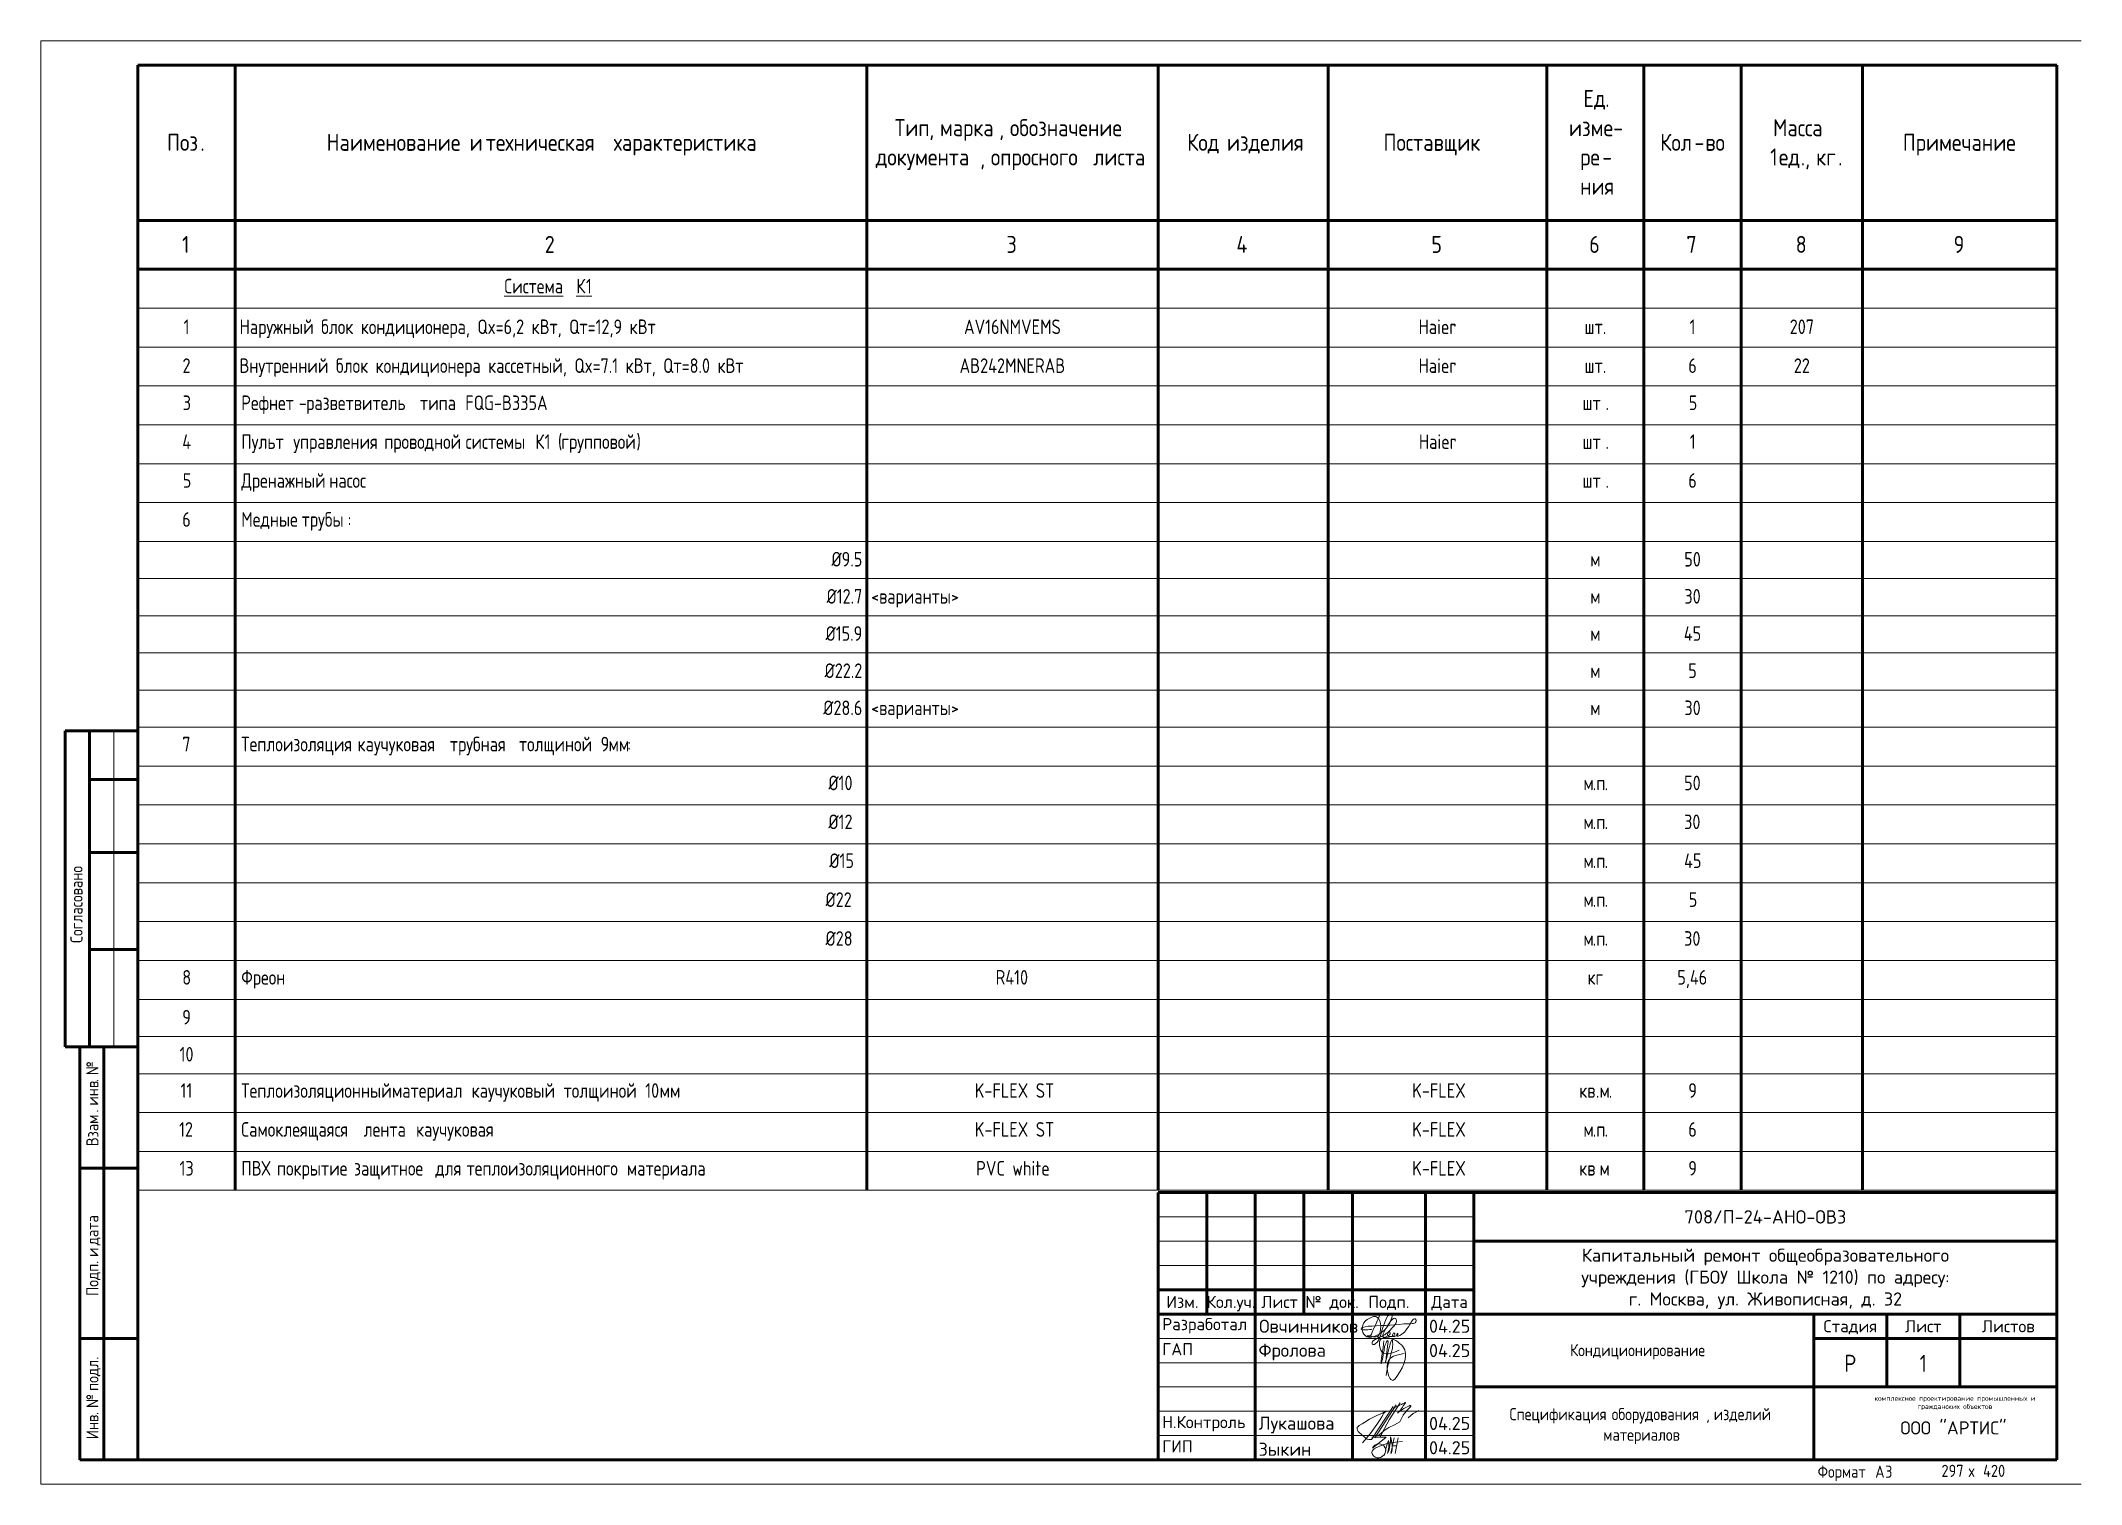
# Model space of a CAD drawing. Header units: millimetres. Extents: x -420 to 2940, y 0 to 297.
# Drawn here: x -420 to 0, y 0 to 297 of the extents above; entities that cross this region are included whole.
import ezdxf
from ezdxf.enums import TextEntityAlignment as Align

# ---------------------------------------------------------------- set-up
doc = ezdxf.new("R2010")
doc.units = ezdxf.units.MM
doc.layers.add('_Стадия Р', color=230, linetype='Continuous')
for name, color, linetype, lineweight in [('PDF _Геометрия', 7, 'Continuous', 9), ('Аннотация', 7, 'Continuous', 50), ('Графика', 7, 'Continuous', 20), ('Линии', 7, 'Continuous', 20), ('Основная надпись', 7, 'Continuous', 30), ('ОФ_рамка', 7, 'Continuous', 50)]:
    doc.layers.add(name, color=color, linetype=linetype, lineweight=lineweight)
doc.styles.add('$0$GOST 2.304 type A', font='GOST2304A.ttf', dxfattribs={"height": 3})
doc.styles.add('$0$GOST 2.304 type A_B', font='', dxfattribs={"height": 3})
doc.styles.add('$0$GOST Common', font='GOST_Common.ttf', dxfattribs={"width": 0.9, "height": 3.5})
doc.styles.add('$0$GOST Common_1', font='GOST_Common.ttf', dxfattribs={"width": 0.9, "height": 2.5})
doc.styles.add('PDF ISOCPEUR', font='isocpeur.ttf')
doc.styles.get('$0$GOST 2.304 type A_B').set_extended_font_data('GOST 2.304 type A', bold=True)

msp = doc.modelspace()

# ---------------------------------------------------------------- texts
at = {"layer": '_Стадия Р', "color": 1, "lineweight": 15, "ltscale": 100, "transparency": 33554636, "insert": (-65, 55), "char_height": 2.75, "width": 120, "attachment_point": 5, "style": 'PDF ISOCPEUR'}
msp.add_mtext('{\\C0;708/П-24-АНО-ОВ3}', dxfattribs=at)
at = {"layer": 'Аннотация', "lineweight": 9, "char_height": 3, "attachment_point": 1}
for s, insert, width, style in [('\\LСистема', (-324.59, 248.03), 16.4346, '$0$GOST 2.304 type A_B'), ('\\L\\fGOST 2.304 type A|b1|i0|c204|p34|;\\L ', (-311.03, 248.03), 1.5232, '$0$GOST 2.304 type A_B'), ('\\L\\fGOST 2.304 type A|b1|i0|c204|p34|;\\LК', (-309.77, 248.03), 2.4051, '$0$GOST 2.304 type A_B'), ('\\L\\fGOST 2.304 type A|b1|i0|c204|p34|;\\L1', (-307.79, 248.03), 1.6034, '$0$GOST 2.304 type A_B'), ('\\fGOST 2.304 type A|b0|i0|c204|p34|;3', (-390.78, 224.02), 2.0844, '$0$GOST 2.304 type A'), ('Рефнет', (-378.74, 224.02), 14.3502, '$0$GOST 2.304 type A'), ('разветвитель', (-365.38, 224.02), 26.8565, '$0$GOST 2.304 type A'), ('\\fGOST 2.304 type A|b0|i0|c204|p34|; ', (-343.22, 224.02), 1.5232, '$0$GOST 2.304 type A'), ('типа', (-341.97, 224.02), 9.4599, '$0$GOST 2.304 type A'), (' FQG-B335A', (-334.16, 224.02), 21.6456, '$0$GOST 2.304 type A'), ('шт', (-102.67, 224.02), 5.7721, '$0$GOST 2.304 type A'), ('\\fGOST 2.304 type A|b0|i0|c204|p34|;5', (-80.78, 224.02), 2.0844, '$0$GOST 2.304 type A'), ('\\fGOST 2.304 type A|b0|i0|c204|p34|;-', (-366.9, 224.02), 1.8439, '$0$GOST 2.304 type A'), ('\\fGOST 2.304 type A|b0|i0|c204|p34|;.', (-97.91, 224.02), 0.8819, '$0$GOST 2.304 type A'), ('\\fGOST 2.304 type A|b0|i0|c204|p34|;4', (-390.88, 216.02), 2.3249, '$0$GOST 2.304 type A'), ('Пульт', (-378.74, 216.02), 11.4641, '$0$GOST 2.304 type A'), ('\\fGOST 2.304 type A|b0|i0|c204|p34|; ', (-369.28, 216.02), 1.5232, '$0$GOST 2.304 type A'), ('управления', (-368.03, 216.02), 21.1645, '$0$GOST 2.304 type A'), ('\\fGOST 2.304 type A|b0|i0|c204|p34|; ', (-350.56, 216.02), 1.5232, '$0$GOST 2.304 type A'), ('проводной', (-349.31, 216.02), 18.7595, '$0$GOST 2.304 type A'), ('\\fGOST 2.304 type A|b0|i0|c204|p34|; ', (-333.83, 216.02), 1.5232, '$0$GOST 2.304 type A'), ('системы', (-332.57, 216.02), 15.8734, '$0$GOST 2.304 type A'), ('\\fGOST 2.304 type A|b0|i0|c204|p34|; ', (-319.48, 216.02), 1.5232, '$0$GOST 2.304 type A'), ('\\fGOST 2.304 type A|b0|i0|c204|p34|;К', (-318.22, 216.02), 2.3249, '$0$GOST 2.304 type A'), ('1 (', (-316.3, 216.02), 4.1688, '$0$GOST 2.304 type A'), ('групповой', (-312.86, 216.02), 18.7595, '$0$GOST 2.304 type A'), ('\\fGOST 2.304 type A|b0|i0|c204|p34|;)', (-297.38, 216.02), 1.0422, '$0$GOST 2.304 type A'), ('Haier', (-136.32, 216.02), 9.4599, '$0$GOST 2.304 type A'), ('шт', (-102.67, 216.02), 5.7721, '$0$GOST 2.304 type A'), ('\\fGOST 2.304 type A|b0|i0|c204|p34|;1', (-80.58, 216.02), 1.6034, '$0$GOST 2.304 type A'), ('\\fGOST 2.304 type A|b0|i0|c204|p34|;.', (-97.91, 216.02), 0.8819, '$0$GOST 2.304 type A'), ('\\fGOST 2.304 type A|b0|i0|c204|p34|;5', (-390.78, 208.02), 2.0844, '$0$GOST 2.304 type A'), ('Дренажный', (-378.74, 208.02), 20.443, '$0$GOST 2.304 type A'), ('\\fGOST 2.304 type A|b0|i0|c204|p34|; ', (-361.88, 208.02), 1.5232, '$0$GOST 2.304 type A'), ('насос', (-360.62, 208.02), 10.7426, '$0$GOST 2.304 type A'), ('шт', (-102.67, 208.02), 5.7721, '$0$GOST 2.304 type A'), ('\\fGOST 2.304 type A|b0|i0|c204|p34|;6', (-80.88, 208.02), 2.3249, '$0$GOST 2.304 type A'), ('\\fGOST 2.304 type A|b0|i0|c204|p34|;.', (-97.91, 208.02), 0.8819, '$0$GOST 2.304 type A'), ('\\fGOST 2.304 type A|b0|i0|c204|p34|;6', (-390.88, 200.02), 2.3249, '$0$GOST 2.304 type A'), ('Медные', (-378.74, 200.02), 13.5485, '$0$GOST 2.304 type A'), ('\\fGOST 2.304 type A|b0|i0|c204|p34|; ', (-367.56, 200.02), 1.5232, '$0$GOST 2.304 type A'), ('трубы', (-366.31, 200.02), 11.4641, '$0$GOST 2.304 type A'), ('\\fGOST 2.304 type A|b0|i0|c204|p34|;:', (-356.85, 200.02), 0.8017, '$0$GOST 2.304 type A'), ('\\fGOST 2.304 type A|b0|i0|c204|p34|;7', (-390.88, 153.79), 2.3249, '$0$GOST 2.304 type A'), ('Теплоизоляция', (-378.74, 153.79), 27.4979, '$0$GOST 2.304 type A'), ('\\fGOST 2.304 type A|b0|i0|c204|p34|; ', (-356.05, 153.79), 1.5232, '$0$GOST 2.304 type A'), ('каучуковая', (-354.8, 153.79), 21.4852, '$0$GOST 2.304 type A'), ('\\fGOST 2.304 type A|b0|i0|c204|p34|; ', (-337.07, 153.79), 1.5232, '$0$GOST 2.304 type A'), ('трубная', (-335.81, 153.79), 15.7131, '$0$GOST 2.304 type A'), ('\\fGOST 2.304 type A|b0|i0|c204|p34|; ', (-322.85, 153.79), 1.5232, '$0$GOST 2.304 type A'), ('толщиной', (-321.59, 153.79), 18.519, '$0$GOST 2.304 type A'), (' 9', (-306.31, 153.79), 3.8481, '$0$GOST 2.304 type A'), ('мм', (-303.14, 153.79), 4.6498, '$0$GOST 2.304 type A'), ('\\fGOST 2.304 type A|b0|i0|c204|p34|;:', (-299.3, 153.79), 0.8017, '$0$GOST 2.304 type A'), ('Ø10', (-257.87, 145.79), 6.8143, '$0$GOST 2.304 type A'), ('\\fGOST 2.304 type A|b0|i0|c204|p34|;м', (-102.47, 145.79), 2.3249, '$0$GOST 2.304 type A'), ('\\fGOST 2.304 type A|b0|i0|c204|p34|;.', (-100.55, 145.79), 0.8819, '$0$GOST 2.304 type A'), ('\\fGOST 2.304 type A|b0|i0|c204|p34|;п', (-99.82, 145.79), 2.0844, '$0$GOST 2.304 type A'), ('\\fGOST 2.304 type A|b0|i0|c204|p34|;.', (-98.1, 145.79), 0.8819, '$0$GOST 2.304 type A'), ('50', (-81.74, 145.79), 4.4093, '$0$GOST 2.304 type A'), ('Ø12', (-257.87, 137.79), 6.8143, '$0$GOST 2.304 type A'), ('\\fGOST 2.304 type A|b0|i0|c204|p34|;м', (-102.47, 137.79), 2.3249, '$0$GOST 2.304 type A'), ('\\fGOST 2.304 type A|b0|i0|c204|p34|;.', (-100.55, 137.79), 0.8819, '$0$GOST 2.304 type A'), ('\\fGOST 2.304 type A|b0|i0|c204|p34|;п', (-99.82, 137.79), 2.0844, '$0$GOST 2.304 type A'), ('\\fGOST 2.304 type A|b0|i0|c204|p34|;.', (-98.1, 137.79), 0.8819, '$0$GOST 2.304 type A'), ('30', (-81.74, 137.79), 4.4093, '$0$GOST 2.304 type A'), ('Ø15', (-257.68, 129.79), 6.5738, '$0$GOST 2.304 type A'), ('\\fGOST 2.304 type A|b0|i0|c204|p34|;м', (-102.47, 129.79), 2.3249, '$0$GOST 2.304 type A'), ('\\fGOST 2.304 type A|b0|i0|c204|p34|;.', (-100.55, 129.79), 0.8819, '$0$GOST 2.304 type A'), ('\\fGOST 2.304 type A|b0|i0|c204|p34|;п', (-99.82, 129.79), 2.0844, '$0$GOST 2.304 type A'), ('\\fGOST 2.304 type A|b0|i0|c204|p34|;.', (-98.1, 129.79), 0.8819, '$0$GOST 2.304 type A'), ('45', (-81.74, 129.79), 4.4093, '$0$GOST 2.304 type A'), ('Ø22', (-258.47, 121.79), 7.5359, '$0$GOST 2.304 type A'), ('\\fGOST 2.304 type A|b0|i0|c204|p34|;м', (-102.47, 121.79), 2.3249, '$0$GOST 2.304 type A'), ('\\fGOST 2.304 type A|b0|i0|c204|p34|;.', (-100.55, 121.79), 0.8819, '$0$GOST 2.304 type A'), ('\\fGOST 2.304 type A|b0|i0|c204|p34|;п', (-99.82, 121.79), 2.0844, '$0$GOST 2.304 type A'), ('\\fGOST 2.304 type A|b0|i0|c204|p34|;.', (-98.1, 121.79), 0.8819, '$0$GOST 2.304 type A'), ('\\fGOST 2.304 type A|b0|i0|c204|p34|;5', (-80.78, 121.79), 2.0844, '$0$GOST 2.304 type A'), ('Ø28', (-258.47, 113.79), 7.5359, '$0$GOST 2.304 type A'), ('30', (-81.74, 113.79), 4.4093, '$0$GOST 2.304 type A'), ('\\fGOST 2.304 type A|b0|i0|c204|p34|;м', (-102.47, 113.79), 2.3249, '$0$GOST 2.304 type A'), ('\\fGOST 2.304 type A|b0|i0|c204|p34|;.', (-100.55, 113.79), 0.8819, '$0$GOST 2.304 type A'), ('\\fGOST 2.304 type A|b0|i0|c204|p34|;п', (-99.82, 113.79), 2.0844, '$0$GOST 2.304 type A'), ('\\fGOST 2.304 type A|b0|i0|c204|p34|;.', (-98.1, 113.79), 0.8819, '$0$GOST 2.304 type A'), ('\\fGOST 2.304 type A|b0|i0|c204|p34|;8', (-390.88, 105.79), 2.3249, '$0$GOST 2.304 type A'), ('Фреон', (-378.74, 105.79), 11.7848, '$0$GOST 2.304 type A'), ('R410', (-223.46, 105.79), 8.5781, '$0$GOST 2.304 type A'), ('5,46', (-83.13, 105.79), 7.7764, '$0$GOST 2.304 type A'), ('кг', (-101.64, 105.79), 4.1688, '$0$GOST 2.304 type A'), ('11', (-391.24, 82.5), 3.2067, '$0$GOST 2.304 type A'), ('Теплоизоляционный', (-378.74, 82.5), 36.0759, '$0$GOST 2.304 type A'), ('\\fGOST 2.304 type A|b0|i0|c204|p34|; ', (-348.98, 82.5), 1.5232, '$0$GOST 2.304 type A'), ('материал', (-347.72, 82.5), 18.3586, '$0$GOST 2.304 type A'), ('\\fGOST 2.304 type A|b0|i0|c204|p34|; ', (-332.57, 82.5), 1.5232, '$0$GOST 2.304 type A'), ('каучуковый', (-331.32, 82.5), 21.4051, '$0$GOST 2.304 type A'), ('\\fGOST 2.304 type A|b0|i0|c204|p34|; ', (-313.66, 82.5), 1.5232, '$0$GOST 2.304 type A'), ('толщиной', (-312.4, 82.5), 18.519, '$0$GOST 2.304 type A'), (' 10', (-297.12, 82.5), 5.4515, '$0$GOST 2.304 type A'), ('мм', (-292.62, 82.5), 4.6498, '$0$GOST 2.304 type A'), ('K-FLEX ST', (-227.76, 82.5), 19, '$0$GOST 2.304 type A'), ('K-FLEX', (-137.71, 82.5), 12.827, '$0$GOST 2.304 type A'), ('кв', (-103.33, 82.5), 4.1688, '$0$GOST 2.304 type A'), ('\\fGOST 2.304 type A|b0|i0|c204|p34|;.', (-99.89, 82.5), 0.8819, '$0$GOST 2.304 type A'), ('\\fGOST 2.304 type A|b0|i0|c204|p34|;м', (-99.16, 82.5), 2.3249, '$0$GOST 2.304 type A'), ('\\fGOST 2.304 type A|b0|i0|c204|p34|;.', (-97.24, 82.5), 0.8819, '$0$GOST 2.304 type A'), ('\\fGOST 2.304 type A|b0|i0|c204|p34|;9', (-80.88, 82.5), 2.3249, '$0$GOST 2.304 type A'), ('12', (-391.54, 74.5), 3.9283, '$0$GOST 2.304 type A'), ('Самоклеящаяся', (-378.74, 74.5), 29.0211, '$0$GOST 2.304 type A'), ('\\fGOST 2.304 type A|b0|i0|c204|p34|; ', (-354.8, 74.5), 1.5232, '$0$GOST 2.304 type A'), ('лента', (-353.54, 74.5), 11.5443, '$0$GOST 2.304 type A'), ('\\fGOST 2.304 type A|b0|i0|c204|p34|; ', (-344.02, 74.5), 1.5232, '$0$GOST 2.304 type A'), ('каучуковая', (-342.76, 74.5), 21.4852, '$0$GOST 2.304 type A'), ('K-FLEX ST', (-227.76, 74.5), 19, '$0$GOST 2.304 type A'), ('K-FLEX', (-137.71, 74.5), 12.827, '$0$GOST 2.304 type A'), ('\\fGOST 2.304 type A|b0|i0|c204|p34|;м', (-102.47, 74.5), 2.3249, '$0$GOST 2.304 type A'), ('\\fGOST 2.304 type A|b0|i0|c204|p34|;.', (-100.55, 74.5), 0.8819, '$0$GOST 2.304 type A'), ('\\fGOST 2.304 type A|b0|i0|c204|p34|;п', (-99.82, 74.5), 2.0844, '$0$GOST 2.304 type A'), ('\\fGOST 2.304 type A|b0|i0|c204|p34|;.', (-98.1, 74.5), 0.8819, '$0$GOST 2.304 type A'), ('\\fGOST 2.304 type A|b0|i0|c204|p34|;6', (-80.88, 74.5), 2.3249, '$0$GOST 2.304 type A'), ('13', (-391.44, 66.5), 3.6878, '$0$GOST 2.304 type A'), ('ПВХ', (-378.74, 66.5), 7.3755, '$0$GOST 2.304 type A'), ('\\fGOST 2.304 type A|b0|i0|c204|p34|; ', (-372.66, 66.5), 1.5232, '$0$GOST 2.304 type A'), ('покрытие', (-371.4, 66.5), 17.7173, '$0$GOST 2.304 type A'), ('\\fGOST 2.304 type A|b0|i0|c204|p34|; ', (-356.78, 66.5), 1.5232, '$0$GOST 2.304 type A'), ('защитное', (-355.53, 66.5), 18.7595, '$0$GOST 2.304 type A'), ('\\fGOST 2.304 type A|b0|i0|c204|p34|; ', (-340.05, 66.5), 1.5232, '$0$GOST 2.304 type A'), ('для', (-338.79, 66.5), 6.2532, '$0$GOST 2.304 type A'), ('\\fGOST 2.304 type A|b0|i0|c204|p34|; ', (-333.63, 66.5), 1.5232, '$0$GOST 2.304 type A'), ('теплоизоляционного', (-332.37, 66.5), 38.481, '$0$GOST 2.304 type A'), ('\\fGOST 2.304 type A|b0|i0|c204|p34|; ', (-300.62, 66.5), 1.5232, '$0$GOST 2.304 type A'), ('материала', (-299.37, 66.5), 20.7637, '$0$GOST 2.304 type A'), ('PVC white', (-227.46, 66.5), 18.2785, '$0$GOST 2.304 type A'), ('K-FLEX', (-137.71, 66.5), 12.827, '$0$GOST 2.304 type A'), ('кв', (-103.33, 66.5), 4.1688, '$0$GOST 2.304 type A'), ('\\fGOST 2.304 type A|b0|i0|c204|p34|;м', (-99.16, 66.5), 2.3249, '$0$GOST 2.304 type A'), ('\\fGOST 2.304 type A|b0|i0|c204|p34|;9', (-80.88, 66.5), 2.3249, '$0$GOST 2.304 type A')]:
    msp.add_mtext(s, dxfattribs=dict(at, insert=insert, width=width, style=style))
at = {"layer": 'Графика', "char_height": 3, "line_spacing_factor": 0.919238, "style": '$0$GOST 2.304 type A'}
for s, insert, width, attachment_point in [('\\fGOST 2.304 type A|b0|i0|c204|p34|;1', (-390, 239.66), 1.5289, 2), ('Наружный блок кондиционера, Qx=6,2 кВт, Qт=12,9 кВт', (-379.1, 239.66), 99.1571, 1), ('AV16NMVEMS', (-220, 239.66), 19.6203, 2), ('Haier', (-132.5, 239.66), 9.2459, 2), ('\\fGOST 2.304 type A|b0|i0|c204|p34|;1', (-80, 239.66), 1.5289, 2), ('207', (-57.5, 239.66), 4.0769, 2), ('шт.', (-100, 239.66), 6.4794, 2), ('\\fGOST 2.304 type A|b0|i0|c204|p34|;2', (-390, 231.66), 2.2933, 2), ('Внутренний блок кондиционера кассетный, Qx=7.1 кВт, Qт=8.0 кВт', (-379.1, 231.66), 124.1283, 1), ('AB242MNERAB', (-220, 231.66), 25.4809, 2), ('Haier', (-132.5, 231.66), 9.2459, 2), ('\\fGOST 2.304 type A|b0|i0|c204|p34|;6', (-80, 231.66), 2.2933, 2), ('22', (-57.5, 231.66), 4.3318, 2), ('шт.', (-100, 231.66), 6.4794, 2), ('Ø9.5', (-250.9, 191.83), 7.9719, 3), ('\\fGOST 2.304 type A|b0|i0|c204|p34|;м', (-100, 191.83), 2.2933, 2), ('50', (-80, 191.83), 4.3318, 2), ('Ø12.7', (-250.9, 184.19), 9.7555, 3), ('<варианты>', (-249.1, 184.19), 22.0592, 1), ('\\fGOST 2.304 type A|b0|i0|c204|p34|;м', (-100, 184.19), 2.2933, 2), ('30', (-80, 184.19), 4.3318, 2), ('Ø15.9', (-250.9, 176.54), 9.5007, 3), ('45', (-80, 176.54), 4.3318, 2), ('\\fGOST 2.304 type A|b0|i0|c204|p34|;м', (-100, 176.54), 2.2933, 2), ('Ø22.2', (-250.9, 168.89), 10.52, 3), ('\\fGOST 2.304 type A|b0|i0|c204|p34|;5', (-80, 168.89), 2.0385, 2), ('\\fGOST 2.304 type A|b0|i0|c204|p34|;м', (-100, 168.89), 2.2933, 2), ('Ø28.6', (-250.9, 161.25), 10.52, 3), ('<варианты>', (-249.1, 161.25), 22.0592, 1), ('\\fGOST 2.304 type A|b0|i0|c204|p34|;м', (-100, 161.25), 2.2933, 2), ('30', (-80, 161.25), 4.3318, 2), ('\\fGOST 2.304 type A|b0|i0|c204|p34|;9', (-390, 97.6), 2.2933, 2), ('10', (-390, 89.96), 3.8221, 2)]:
    msp.add_mtext(s, dxfattribs=dict(at, insert=insert, width=width, attachment_point=attachment_point))
at = {"layer": 'Основная надпись', "lineweight": 9, "attachment_point": 1}
for s, insert, char_height, width, style in [('Ед', (-102.48, 286.89), 3.5, 5.4835, '$0$GOST Common'), ('. ', (-97.96, 286.89), 3.5, 2.4532, '$0$GOST Common'), ('Поз', (-394.01, 277.86), 3.5, 8.2975, '$0$GOST Common'), ('Наименование', (-361.17, 277.86), 3.5, 34.3443, '$0$GOST Common'), ('\\fGOST Common|b0|i0|c204|p34|;\\W.9; ', (-332.83, 277.86), 3.5, 1.2987, '$0$GOST Common'), ('\\fGOST Common|b0|i0|c204|p34|;\\W.9; ', (-329.5, 277.86), 3.5, 1.2987, '$0$GOST Common'), ('\\fGOST Common|b0|i0|c204|p34|;\\W.9; ', (-303.13, 277.86), 3.5, 1.2987, '$0$GOST Common'), ('Тип', (-244.21, 280.87), 3.5, 8.5861, '$0$GOST Common'), (', ', (-237.12, 280.87), 3.5, 2.6696, '$0$GOST Common'), ('марка', (-234.92, 280.87), 3.5, 14.7911, '$0$GOST Common'), (', ', (-222.72, 280.87), 3.5, 2.6696, '$0$GOST Common'), ('обозначение', (-220.51, 280.87), 3.5, 30.2316, '$0$GOST Common'), ('\\fGOST Common|b0|i0|c204|p34|;\\W.9; ', (-195.57, 280.87), 3.5, 1.2987, '$0$GOST Common'), ('Код', (-184.03, 277.86), 3.5, 8.5861, '$0$GOST Common'), ('\\fGOST Common|b0|i0|c204|p34|;\\W.9; ', (-176.94, 277.86), 3.5, 1.2987, '$0$GOST Common'), ('изделия', (-175.87, 277.86), 3.5, 18.7595, '$0$GOST Common'), ('Поставщик', (-143.61, 277.86), 3.5, 26.7683, '$0$GOST Common'), ('изме', (-105.46, 280.87), 3.5, 11.0392, '$0$GOST Common'), ('\\fGOST Common|b0|i0|c204|p34|;\\W.9;-', (-96.35, 280.87), 3.5, 2.7418, '$0$GOST Common'), ('Кол', (-86.65, 277.86), 3.5, 8.5139, '$0$GOST Common'), ('Масса', (-63.43, 280.87), 3.5, 14.2861, '$0$GOST Common'), ('Примечание', (-36.71, 277.86), 3.5, 28.5, '$0$GOST Common'), ('\\fGOST Common|b0|i0|c204|p34|;\\W.9;.', (-387.16, 277.86), 3.5, 1.1544, '$0$GOST Common'), ('\\fGOST Common|b0|i0|c204|p34|;\\W.9;и', (-331.76, 277.86), 3.5, 2.7418, '$0$GOST Common'), ('техническая', (-328.43, 277.86), 3.5, 30.6645, '$0$GOST Common'), ('характеристика', (-302.05, 277.86), 3.5, 40.3329, '$0$GOST Common'), ('документа', (-248.13, 274.85), 3.5, 26.0468, '$0$GOST Common'), ('опросного', (-224.44, 274.85), 3.5, 24.243, '$0$GOST Common'), ('\\fGOST Common|b0|i0|c204|p34|;\\W.9; ', (-204.44, 274.85), 3.5, 1.2987, '$0$GOST Common'), ('листа', (-203.37, 274.85), 3.5, 14.2139, '$0$GOST Common'), ('ре', (-103.13, 274.85), 3.5, 5.4835, '$0$GOST Common'), ('\\fGOST Common|b0|i0|c204|p34|;\\W.9;-', (-79.62, 277.86), 3.5, 2.7418, '$0$GOST Common'), ('во', (-77.36, 277.86), 3.5, 5.4835, '$0$GOST Common'), (' 1 ', (-65.93, 274.85), 3.5, 4.4734, '$0$GOST Common'), ('ед', (-62.24, 274.85), 3.5, 5.4835, '$0$GOST Common'), ('кг', (-54.56, 274.85), 3.5, 5.4835, '$0$GOST Common'), (', ', (-226.64, 274.85), 3.5, 2.6696, '$0$GOST Common'), ('\\fGOST Common|b0|i0|c204|p34|;\\W.9;-', (-98.61, 274.85), 3.5, 2.7418, '$0$GOST Common'), ('., ', (-57.72, 274.85), 3.5, 3.824, '$0$GOST Common'), ('\\fGOST Common|b0|i0|c204|p34|;\\W.9;.', (-50.04, 274.85), 3.5, 1.1544, '$0$GOST Common'), ('ния', (-103.13, 268.83), 3.5, 8.1532, '$0$GOST Common'), ('\\fGOST Common|b0|i0|c204|p34|;\\W.9;1', (-390.91, 256.86), 3.5, 1.8759, '$0$GOST Common'), ('\\fGOST Common|b0|i0|c204|p34|;\\W.9;2', (-316.27, 256.86), 3.5, 2.7418, '$0$GOST Common'), ('\\fGOST Common|b0|i0|c204|p34|;\\W.9;3', (-221.21, 256.86), 3.5, 2.6696, '$0$GOST Common'), ('\\fGOST Common|b0|i0|c204|p34|;\\W.9;4', (-173.89, 256.86), 3.5, 3.1025, '$0$GOST Common'), ('\\fGOST Common|b0|i0|c204|p34|;\\W.9;5', (-133.77, 256.86), 3.5, 2.7418, '$0$GOST Common'), ('\\fGOST Common|b0|i0|c204|p34|;\\W.9;6', (-101.27, 256.86), 3.5, 2.7418, '$0$GOST Common'), ('\\fGOST Common|b0|i0|c204|p34|;\\W.9;7', (-81.27, 256.86), 3.5, 2.7418, '$0$GOST Common'), ('\\fGOST Common|b0|i0|c204|p34|;\\W.9;8', (-58.77, 256.86), 3.5, 2.7418, '$0$GOST Common'), ('\\fGOST Common|b0|i0|c204|p34|;\\W.9;9', (-26.27, 256.86), 3.5, 2.7418, '$0$GOST Common'), ('\\fGOST Common|b0|i0|c204|p34|;\\W.9; ', (-86.97, 47.9), 2.5, 0.938, '$0$GOST Common_1'), ('\\fGOST Common|b0|i0|c204|p34|;\\W.9; ', (-75.96, 47.9), 2.5, 0.938, '$0$GOST Common_1'), ('\\fGOST Common|b0|i0|c204|p34|;\\W.9; ', (-41.73, 47.9), 2.5, 0.938, '$0$GOST Common_1'), ('\\fGOST Common|b0|i0|c204|p34|;\\W.9; ', (-77.81, 43.66), 2.5, 0.938, '$0$GOST Common_1'), ('\\fGOST Common|b0|i0|c204|p34|;\\W.9; ', (-68.16, 43.66), 2.5, 0.938, '$0$GOST Common_1'), ('\\fGOST Common|b0|i0|c204|p34|;\\W.9; ', (-56.49, 43.66), 2.5, 0.938, '$0$GOST Common_1'), ('\\fGOST Common|b0|i0|c204|p34|;\\W.9; ', (-103.67, 30.6), 2.5, 0.938, '$0$GOST Common_1'), ('\\fGOST Common|b0|i0|c204|p34|;\\W.9; ', (-58.48, 30.6), 2.5, 0.938, '$0$GOST Common_1'), ('Кондиционирование', (-105.19, 28.83), 2.5, 24.243, '$0$GOST Common_1'), ('\\fGOST Common|b0|i0|c204|p34|;\\W.9;Р', (-48.77, 26.62), 3.5, 3.1025, '$0$GOST Common'), ('\\fGOST Common|b0|i0|c204|p34|;\\W.9;1', (-33.26, 26.62), 3.5, 1.8759, '$0$GOST Common'), ('Спецификация', (-117.66, 15.66), 2.5, 24.5316, '$0$GOST Common_1'), ('\\fGOST Common|b0|i0|c204|p34|;\\W.9; ', (-97.42, 15.66), 2.5, 0.938, '$0$GOST Common_1'), ('оборудования', (-96.64, 15.66), 2.5, 23.5937, '$0$GOST Common_1'), (', ', (-77.18, 15.66), 2.5, 1.8759, '$0$GOST Common_1'), ('изделий', (-75.63, 15.66), 2.5, 13.4924, '$0$GOST Common_1'), ('\\fGOST Common|b0|i0|c204|p34|;\\W.9; ', (-64.5, 15.66), 2.5, 0.938, '$0$GOST Common_1'), ('материалов', (-98.37, 11.43), 2.5, 20.6354, '$0$GOST Common_1'), ('Формат', (-54.24, 3.83), 2.5, 13.4202, '$0$GOST Common_1'), ('\\fGOST Common|b0|i0|c204|p34|;\\W.9; ', (-43.17, 3.83), 2.5, 0.938, '$0$GOST Common_1'), ('\\fGOST Common|b0|i0|c204|p34|;\\W.9;А', (-42.4, 3.83), 2.5, 2.4532, '$0$GOST Common_1'), ('\\fGOST Common|b0|i0|c204|p34|;\\W.9;3', (-40.37, 3.83), 2.5, 1.9481, '$0$GOST Common_1'), ('297 ', (-28.76, 3.99), 2.5, 6.7823, '$0$GOST Common_1'), ('\\fGOST Common|b0|i0|c204|p34|;\\W.9;х', (-23.16, 3.99), 2.5, 1.9481, '$0$GOST Common_1'), (' 420', (-21.56, 3.99), 2.5, 6.9987, '$0$GOST Common_1')]:
    msp.add_mtext(s, dxfattribs=dict(at, insert=insert, char_height=char_height, width=width, style=style))
at = {"layer": 'Основная надпись', "lineweight": 9, "char_height": 2.5, "attachment_point": 1, "rotation": 90, "style": '$0$GOST Common_1'}
for s, insert, width in [('Согласовано', (-413.91, 111.36), 21.5734), ('\\fGOST Common|b0|i0|c204|p34|;\\W.9;№', (-410.63, 84.15), 3.319), ('инв', (-410.63, 77.9), 5.8443), ('. ', (-410.63, 82.72), 1.7316), ('Взам', (-410.63, 69.56), 8.3696), ('. ', (-410.63, 76.47), 1.7316), ('дата', (-410.63, 49.14), 8.7304), ('\\fGOST Common|b0|i0|c204|p34|;\\W.9; ', (-410.63, 48.37), 0.938), ('\\fGOST Common|b0|i0|c204|p34|;\\W.9;и', (-410.63, 46.76), 1.9481), ('Подп', (-410.63, 38.72), 8.0089), ('. ', (-410.63, 45.33), 1.7316), ('подл', (-410.63, 19.19), 7.7924), ('\\fGOST Common|b0|i0|c204|p34|;\\W.9;.', (-410.63, 25.62), 0.7937), ('\\fGOST Common|b0|i0|c204|p34|;\\W.9;№', (-410.63, 15.68), 3.319), ('\\fGOST Common|b0|i0|c204|p34|;\\W.9; ', (-410.63, 18.42), 0.938), ('Инв', (-410.63, 9.25), 6.0608), ('. ', (-410.63, 14.25), 1.7316)]:
    msp.add_mtext(s, dxfattribs=dict(at, insert=insert, width=width))
at = {"layer": 'ОФ_рамка', "color": 7, "linetype": 'Continuous', "transparency": 33554687, "style": 'PDF ISOCPEUR'}
for s, p in [('Изм.', (-185, 37.5)), ('Кол.уч.', (-175, 37.5)), ('Лист', (-165, 37.5)), (' № док.', (-155, 37.5)), ('Подп.', (-142.5, 37.5)), ('Дата', (-130, 37.5)), ('Стадия', (-47.5, 32.5)), ('Лист', (-32.5, 32.5)), ('Листов', (-15, 32.5))]:
    msp.add_text(s, height=2.5, dxfattribs=at).set_placement(p, align=Align.MIDDLE_CENTER)
at = {"layer": 'ОФ_рамка', "color": 7, "transparency": 33554687, "style": 'PDF ISOCPEUR'}
for s, p in [('Разработал', (-189.17, 31.68)), ('ГАП', (-189.17, 26.53)), ('Н.Контроль', (-189.17, 11.53)), ('ГИП', (-189.17, 6.53))]:
    msp.add_text(s, height=2.5, dxfattribs=at).set_placement(p)
at = {"layer": 'ОФ_рамка', "lineweight": 15, "ltscale": 100, "transparency": 33554636, "insert": (-65, 42.24), "char_height": 2.7, "width": 90.1353, "attachment_point": 5, "style": 'PDF ISOCPEUR'}
msp.add_mtext('\\pxqc;Капитальный ремонт общеобразовательного\\Pучреждения (ГБОУ Школа № 1210) по адресу: \\Pг. Москва, ул. Живописная, д. 32', dxfattribs=at)
at = {"layer": 'ОФ_рамка', "color": 7, "linetype": 'Continuous', "transparency": 33554687, "char_height": 2.7, "style": 'PDF ISOCPEUR'}
for s, insert, width, attachment_point in [('Овчинников', (-169.2, 32.5), 20, 4), ('04.25', (-130, 32.5), 10, 5), ('Фролова', (-169.33, 27.19), 20, 4), ('04.25', (-130, 27.5), 10, 5), ('Лукашова', (-169.33, 12.19), 20, 4), ('04.25', (-130, 12.5), 10, 5), ('Зыкин', (-169.33, 7.19), 20, 4), ('04.25', (-130, 7.5), 10, 5)]:
    msp.add_mtext(s, dxfattribs=dict(at, insert=insert, width=width, attachment_point=attachment_point))
at = {"layer": 'ОФ_рамка', "color": 7, "transparency": 33554687, "attachment_point": 5, "style": 'PDF ISOCPEUR'}
for s, insert, char_height, width in [('комплексное проектирование промышленных и гражданских объектов', (-25.98, 16.69), 1, 31.4116), ('ООО "АРТИС"', (-26.3, 11.58), 2.7, 31.8942)]:
    msp.add_mtext(s, dxfattribs=dict(at, insert=insert, char_height=char_height, width=width))

# ---------------------------------------------------------------- blocks, each defined once
blk = doc.blocks.new('$0$РОВЕН_Пусая строка для спецификации1 - Пустая строка для СО-3213492-Спецификация оборудования_ изделий и материалов')
at = {"layer": 'Аннотация'}
for p, q in [((0, 0), (0, -8)), ((20, 0), (20, -8)), ((150, 0), (150, -8)), ((210, 0), (210, -8)), ((245, 0), (245, -8)), ((290, 0), (290, -8)), ((310, 0), (310, -8)), ((330, 0), (330, -8)), ((355, 0), (355, -8)), ((395, 0), (395, -8))]:
    blk.add_line(p, q, dxfattribs=at)
at = {"layer": 'Аннотация', "lineweight": 20}
for p, q in [((0, 0), (395, 0)), ((395, -8), (0, -8))]:
    blk.add_line(p, q, dxfattribs=at)
blk = doc.blocks.new('$0$РОВЕН_Пусая строка для спецификации1 - Пустая строка для СО-3209609-Спецификация оборудования_ изделий и материалов')
at = {"layer": 'Аннотация'}
for p, q in [((0, 0), (0, -8)), ((20, 0), (20, -8)), ((150, 0), (150, -8)), ((210, 0), (210, -8)), ((245, 0), (245, -8)), ((290, 0), (290, -8)), ((310, 0), (310, -8)), ((330, 0), (330, -8)), ((355, 0), (355, -8)), ((395, 0), (395, -8))]:
    blk.add_line(p, q, dxfattribs=at)
at = {"layer": 'Аннотация', "lineweight": 20}
for p, q in [((0, 0), (395, 0)), ((395, -8), (0, -8))]:
    blk.add_line(p, q, dxfattribs=at)
blk = doc.blocks.new('$0$РОВЕН_Пусая строка для спецификации1 - Пустая строка для СО-3213493-Спецификация оборудования_ изделий и материалов')
at = {"layer": 'Аннотация'}
for p, q in [((0, 0), (0, -8)), ((20, 0), (20, -8)), ((150, 0), (150, -8)), ((210, 0), (210, -8)), ((245, 0), (245, -8)), ((290, 0), (290, -8)), ((310, 0), (310, -8)), ((330, 0), (330, -8)), ((355, 0), (355, -8)), ((395, 0), (395, -8))]:
    blk.add_line(p, q, dxfattribs=at)
at = {"layer": 'Аннотация', "lineweight": 20}
for p, q in [((0, 0), (395, 0)), ((395, -8), (0, -8))]:
    blk.add_line(p, q, dxfattribs=at)

# ---------------------------------------------------------------- linework, layer by layer
at = {"layer": 'PDF _Геометрия', "color": 152, "lineweight": 18, "true_color": 0x0060c2}
for points in [[(-144.45, 34.7), (-144.49, 34.62), (-144.54, 34.49), (-144.66, 34.19), (-144.92, 33.6), (-145.21, 32.88), (-145.59, 32.08), (-145.93, 31.31), (-146.1, 30.89), (-146.31, 30.55), (-146.4, 30.42), (-146.53, 30.38), (-146.78, 30.38), (-146.91, 30.42), (-146.95, 30.47), (-146.91, 30.51), (-146.7, 30.51), (-146.4, 30.51), (-145.72, 30.34), (-145.13, 30.34), (-144.96, 30.38), (-144.79, 30.42), (-144.66, 30.59), (-144.54, 30.76), (-144.32, 31.31), (-144.2, 31.91), (-144.16, 32.5), (-144.2, 33.09), (-144.37, 33.6), (-144.66, 34.11), (-144.83, 34.28), (-145, 34.4), (-145.21, 34.49), (-145.43, 34.53), (-145.64, 34.53), (-145.89, 34.45), (-146.44, 34.19), (-146.95, 33.9), (-147.37, 33.56), (-147.67, 33.18), (-147.88, 32.75), (-147.97, 32.33), (-148.01, 31.78), (-147.97, 31.48), (-147.88, 31.19), (-147.67, 30.85), (-147.37, 30.59), (-147.03, 30.34), (-146.7, 30.25), (-146.31, 30.21), (-145.89, 30.3), (-145.43, 30.47), (-144.92, 30.68), (-144.41, 30.97), (-143.94, 31.31), (-143.44, 31.69), (-143.01, 32.16), (-142.63, 32.67), (-142.29, 33.22), (-142.08, 33.77), (-141.91, 34.23), (-141.83, 34.62), (-141.83, 34.87), (-141.91, 35.04), (-142.04, 35.04), (-142.25, 34.95), (-142.5, 34.78), (-142.76, 34.57), (-142.93, 34.32), (-143.22, 33.68), (-143.73, 32.24), (-143.94, 31.61), (-144.11, 31.02), (-144.54, 29.87), (-144.83, 29.32), (-145.04, 29.11), (-145.26, 28.94), (-145.47, 28.77), (-145.64, 28.73), (-145.81, 28.73), (-145.93, 28.82), (-145.98, 28.94), (-145.98, 29.15), (-145.85, 29.37), (-145.64, 29.58), (-145, 30), (-144.66, 30.17), (-144.41, 30.25), (-143.99, 30.42), (-143.61, 30.64), (-143.35, 30.76), (-143.05, 31.02), (-142.67, 31.27), (-142.29, 31.65), (-141.87, 32.08), (-141.45, 32.58), (-141.11, 33.05), (-141.02, 33.3), (-140.94, 33.47), (-140.94, 33.68), (-140.98, 33.85), (-141.11, 34.06), (-141.36, 34.15), (-141.57, 34.11), (-141.83, 33.9), (-142.08, 33.6), (-142.38, 33.18), (-142.72, 32.71), (-143.01, 32.24), (-143.27, 31.78), (-143.48, 31.36), (-143.65, 30.97), (-143.73, 30.68), (-143.73, 30.47), (-143.69, 30.3), (-143.56, 30.21), (-143.35, 30.25), (-143.1, 30.3), (-142.59, 30.59), (-142.38, 30.76), (-142.25, 30.93), (-142.25, 31.1), (-142.29, 31.27), (-142.38, 31.36), (-142.5, 31.31), (-142.63, 31.19), (-142.72, 31.02), (-142.76, 30.81), (-142.76, 30.64), (-142.67, 30.51), (-142.59, 30.42), (-142.42, 30.38), (-142.21, 30.38), (-141.83, 30.42), (-141.45, 30.59), (-141.32, 30.72), (-141.28, 30.85), (-141.28, 31.02), (-141.32, 31.1), (-141.4, 31.14), (-141.49, 31.1), (-141.62, 31.02), (-141.7, 30.85), (-141.74, 30.72), (-141.74, 30.55), (-141.7, 30.47), (-141.62, 30.38), (-141.53, 30.38), (-141.36, 30.38), (-140.98, 30.55), (-140.81, 30.64), (-140.68, 30.76), (-140.64, 30.93), (-140.64, 31.02), (-140.68, 31.06), (-140.77, 31.02), (-140.9, 30.85), (-140.9, 30.72), (-140.85, 30.59), (-140.73, 30.47), (-140.6, 30.47), (-140.47, 30.51), (-140.26, 30.59), (-140.05, 30.72), (-139.54, 31.1), (-139.29, 31.31), (-139.08, 31.57), (-138.78, 31.95), (-138.48, 32.37), (-137.89, 33.35), (-137.64, 33.73), (-137.42, 33.94), (-137.21, 34.02), (-137.09, 34.02), (-136.96, 33.9), (-136.87, 33.73), (-136.87, 33.56), (-136.96, 33.39), (-137.13, 33.22), (-137.47, 33.09), (-137.68, 33.05), (-137.97, 33.01), (-138.61, 32.96), (-139.41, 32.96), (-140.3, 32.88), (-142.25, 32.75), (-143.22, 32.67), (-144.16, 32.63), (-145.04, 32.58), (-145.93, 32.54), (-146.74, 32.5), (-147.42, 32.37), (-147.67, 32.29), (-147.88, 32.24), (-148.05, 32.16), (-148.13, 32.08), (-148.18, 31.99), (-148.13, 31.91), (-148.01, 31.82), (-147.84, 31.78), (-147.63, 31.74), (-147.37, 31.74), (-146.82, 31.78), (-146.53, 31.82), (-146.31, 31.86), (-146.15, 31.86), (-146.06, 31.91)], [(-139.37, 26.91), (-140.3, 26.7), (-141.15, 26.49), (-141.57, 26.32), (-141.91, 26.11), (-142.21, 25.89), (-142.46, 25.6), (-142.67, 25.22), (-142.8, 24.84), (-142.84, 24.33), (-142.84, 23.78), (-142.8, 23.27), (-142.67, 22.72), (-142.5, 22.25), (-142.29, 21.83), (-142.08, 21.53), (-141.83, 21.41), (-141.7, 21.36), (-141.53, 21.41), (-141.28, 21.62), (-141.02, 21.92), (-140.73, 22.34), (-140.22, 23.1), (-139.75, 23.95), (-139.41, 24.79), (-139.16, 25.64), (-139.08, 26.44), (-139.08, 26.87), (-139.16, 27.25), (-139.24, 27.63), (-139.41, 28.01), (-139.67, 28.35), (-139.92, 28.69), (-140.3, 28.98), (-140.68, 29.28), (-141.11, 29.58), (-141.57, 29.79), (-142.08, 29.96), (-142.55, 30.09), (-142.97, 30.13), (-143.39, 30.13), (-143.73, 30.04), (-144.07, 29.92), (-144.28, 29.66), (-144.41, 29.32), (-144.45, 28.9), (-144.41, 28.48), (-144.32, 28.01), (-144.16, 27.59), (-143.94, 27.25), (-143.65, 27), (-143.35, 26.87), (-142.97, 26.83), (-142.59, 26.83), (-142.17, 26.91), (-141.32, 27.16), (-140.39, 27.59)], [(-143.52, 29.49), (-143.69, 28.14), (-143.9, 26.91), (-143.99, 26.36), (-144.03, 25.85), (-144.11, 25.43), (-144.11, 25.13), (-144.16, 24.92), (-144.11, 24.79), (-144.07, 24.84), (-144.03, 25.01), (-143.94, 25.3), (-143.82, 25.68), (-143.65, 26.61), (-143.48, 27.55), (-143.39, 28.31), (-143.27, 28.69), (-143.1, 29.11), (-142.97, 29.32), (-142.84, 29.49), (-142.72, 29.54), (-142.67, 29.41), (-142.67, 29.2), (-142.72, 28.94), (-142.76, 28.31), (-142.93, 27.12), (-143.01, 26.57), (-143.05, 26.11), (-143.1, 25.73), (-143.14, 25.39), (-143.18, 25.17), (-143.18, 25.09), (-143.18, 25.13), (-143.14, 25.3), (-143.05, 25.56), (-143.01, 25.89), (-142.89, 26.32), (-142.76, 26.78), (-142.5, 27.88), (-142.17, 29.07), (-142.08, 29.32), (-142, 29.54), (-141.91, 29.66), (-141.83, 29.66), (-141.78, 29.54), (-141.74, 29.28), (-141.7, 28.77), (-141.74, 28.31), (-141.78, 27.93), (-142, 27.21), (-142.38, 25.68), (-142.76, 24.07), (-143.1, 22.38)]]:
    msp.add_lwpolyline(points, dxfattribs=at)
at = {"layer": 'PDF _Геометрия', "color": 152, "lineweight": 13, "true_color": 0x0060c2}
for points in [[(-141.62, 15.99), (-146.06, 9.22), (-146.36, 9.17), (-146.65, 9.17), (-146.95, 9.26), (-147.2, 9.43), (-148.13, 10.23), (-148.6, 10.61), (-148.81, 10.82), (-148.98, 11.08), (-149.07, 11.37), (-149.02, 11.63), (-148.85, 11.88), (-148.6, 12.05), (-148.01, 12.43), (-147.46, 12.73), (-146.48, 13.36), (-145.38, 13.91), (-144.83, 14.17), (-144.32, 14.42), (-143.82, 14.63), (-143.48, 14.8), (-143.1, 14.93), (-142.97, 14.97), (-143.01, 14.97), (-143.14, 14.89), (-143.31, 14.8), (-143.56, 14.59), (-143.69, 14.34), (-143.99, 13.83), (-144.28, 13.32), (-144.96, 12.31), (-145.64, 11.29), (-146.36, 10.36), (-147.92, 8.5)], [(-140.98, 16.33), (-145.43, 9.51)], [(-141.62, 15.61), (-140.9, 15.99), (-140.22, 16.28), (-139.92, 16.41), (-139.71, 16.5), (-139.5, 16.62), (-139.24, 16.75), (-139.16, 16.79), (-139.08, 16.79), (-139.12, 16.71), (-139.16, 16.62), (-139.29, 16.45), (-139.54, 16.12), (-139.71, 15.82), (-139.92, 15.57), (-140.13, 15.23), (-140.51, 14.85), (-140.68, 14.68), (-140.73, 14.63), (-140.68, 14.68), (-140.6, 14.72), (-140.39, 14.89), (-140.05, 15.14), (-139.46, 15.57), (-138.74, 15.9), (-138.4, 16.07), (-138.19, 16.16), (-138.02, 16.2), (-137.97, 16.16), (-138.02, 16.03), (-138.14, 15.86), (-138.31, 15.65), (-138.74, 15.23), (-139.12, 14.8), (-139.37, 14.46), (-139.58, 14.17), (-139.92, 13.53), (-140.26, 12.81), (-141.36, 12.18), (-142.5, 11.63), (-143.05, 11.29), (-143.56, 10.95), (-144.58, 10.1)], [(-140.18, 16.75), (-142.42, 13.24), (-143.39, 11.46), (-144.37, 9.6)], [(-138.53, 13.62), (-137.51, 14.51), (-136.96, 14.85), (-136.37, 15.14)], [(-139.71, 8.75), (-141.15, 8.66), (-142.59, 8.45), (-143.99, 8.03), (-145.3, 7.44)], [(-139.71, 8.75), (-141.15, 8.66), (-142.59, 8.45), (-143.99, 8.03), (-145.3, 7.44)], [(-142.59, 9), (-142.59, 9)], [(-142.59, 9), (-142.59, 9)], [(-141.45, 9.51), (-142.08, 6.29)], [(-141.45, 9.51), (-142.08, 6.29)], [(-140.6, 9.51), (-141.19, 6.29)], [(-140.6, 9.51), (-141.19, 6.29)], [(-141.74, 7.9), (-140.9, 7.9)], [(-141.74, 7.9), (-140.9, 7.9)]]:
    msp.add_lwpolyline(points, dxfattribs=at)
for points in [[(-146.02, 9.68), (-143.1, 9.68), (-145.89, 7.39, -1.253674), (-143.57, 5.89)], [(-146.02, 9.68), (-143.1, 9.68), (-145.89, 7.39, -1.253674), (-143.57, 5.89)], [(-142.76, 6.28, 0.109847), (-142.18, 9.73, -0.158419), (-142.03, 6.32)], [(-142.76, 6.28, 0.109847), (-142.18, 9.73, -0.158419), (-142.03, 6.32)]]:
    msp.add_lwpolyline(points, format="xyb", dxfattribs=at)
for centre, radius, start, end in [((-134.15, 5.72), 9.08, 158.7554, 174.2341), ((-134.15, 5.72), 9.08, 158.7554, 174.2341), ((-148.92, 8.18), 6.41, 342.8262, 7.481), ((-148.92, 8.18), 6.41, 342.8262, 7.481), ((-144.68, 6.78), 1.38, 191.5355, 322.3496), ((-144.9, 6.36), 1.12, 108.759, 173.4207), ((-144.9, 6.36), 1.12, 108.759, 173.4207)]:
    msp.add_arc(centre, radius, start, end, dxfattribs=at)
at = {"layer": 'Аннотация'}
for p, q in [((-380, 250), (-380, 292)), ((-250, 292), (-250, 250)), ((-190, 292), (-190, 250)), ((-155, 292), (-155, 250)), ((-110, 292), (-110, 250)), ((-90, 292), (-90, 250)), ((-70, 292), (-70, 250)), ((-45, 292), (-45, 250)), ((-400, 260), (-5, 260)), ((-400, 250), (-5, 250))]:
    msp.add_line(p, q, dxfattribs=at)
at = {"layer": 'Линии'}
for p, q in [((-380, 242), (-400, 242)), ((-250, 242), (-380, 242)), ((-190, 242), (-250, 242)), ((-155, 242), (-190, 242)), ((-110, 242), (-155, 242)), ((-90, 242), (-110, 242)), ((-70, 242), (-90, 242)), ((-45, 242), (-70, 242)), ((-5, 242), (-45, 242)), ((-380, 233.99), (-400, 233.99)), ((-250, 233.99), (-380, 233.99)), ((-190, 233.99), (-250, 233.99)), ((-155, 233.99), (-190, 233.99)), ((-110, 233.99), (-155, 233.99)), ((-90, 233.99), (-110, 233.99)), ((-70, 233.99), (-90, 233.99)), ((-45, 233.99), (-70, 233.99)), ((-5, 233.99), (-45, 233.99)), ((-380, 225.99), (-400, 225.99)), ((-250, 225.99), (-380, 225.99)), ((-190, 225.99), (-250, 225.99)), ((-155, 225.99), (-190, 225.99)), ((-110, 225.99), (-155, 225.99)), ((-90, 225.99), (-110, 225.99)), ((-70, 225.99), (-90, 225.99)), ((-45, 225.99), (-70, 225.99)), ((-5, 225.99), (-45, 225.99)), ((-380, 193.99), (-400, 193.99)), ((-250, 193.99), (-380, 193.99)), ((-190, 193.99), (-250, 193.99)), ((-155, 193.99), (-190, 193.99)), ((-110, 193.99), (-155, 193.99)), ((-90, 193.99), (-110, 193.99)), ((-70, 193.99), (-90, 193.99)), ((-45, 193.99), (-70, 193.99)), ((-5, 193.99), (-45, 193.99)), ((-380, 186.34), (-400, 186.34)), ((-250, 186.34), (-380, 186.34)), ((-190, 186.34), (-250, 186.34)), ((-155, 186.34), (-190, 186.34)), ((-110, 186.34), (-155, 186.34)), ((-90, 186.34), (-110, 186.34)), ((-70, 186.34), (-90, 186.34)), ((-45, 186.34), (-70, 186.34)), ((-5, 186.34), (-45, 186.34)), ((-380, 178.7), (-400, 178.7)), ((-250, 178.7), (-380, 178.7)), ((-190, 178.7), (-250, 178.7)), ((-155, 178.7), (-190, 178.7)), ((-110, 178.7), (-155, 178.7)), ((-90, 178.7), (-110, 178.7)), ((-70, 178.7), (-90, 178.7)), ((-45, 178.7), (-70, 178.7)), ((-5, 178.7), (-45, 178.7)), ((-380, 171.05), (-400, 171.05)), ((-250, 171.05), (-380, 171.05)), ((-190, 171.05), (-250, 171.05)), ((-155, 171.05), (-190, 171.05)), ((-110, 171.05), (-155, 171.05)), ((-90, 171.05), (-110, 171.05)), ((-70, 171.05), (-90, 171.05)), ((-45, 171.05), (-70, 171.05)), ((-5, 171.05), (-45, 171.05)), ((-380, 163.4), (-400, 163.4)), ((-250, 163.4), (-380, 163.4)), ((-190, 163.4), (-250, 163.4)), ((-155, 163.4), (-190, 163.4)), ((-110, 163.4), (-155, 163.4)), ((-90, 163.4), (-110, 163.4)), ((-70, 163.4), (-90, 163.4)), ((-45, 163.4), (-70, 163.4)), ((-5, 163.4), (-45, 163.4)), ((-380, 155.76), (-400, 155.76)), ((-250, 155.76), (-380, 155.76)), ((-190, 155.76), (-250, 155.76)), ((-155, 155.76), (-190, 155.76)), ((-110, 155.76), (-155, 155.76)), ((-90, 155.76), (-110, 155.76)), ((-70, 155.76), (-90, 155.76)), ((-45, 155.76), (-70, 155.76)), ((-5, 155.76), (-45, 155.76)), ((-380, 99.76), (-400, 99.76)), ((-250, 99.76), (-380, 99.76)), ((-190, 99.76), (-250, 99.76)), ((-155, 99.76), (-190, 99.76)), ((-110, 99.76), (-155, 99.76)), ((-90, 99.76), (-110, 99.76)), ((-70, 99.76), (-90, 99.76)), ((-45, 99.76), (-70, 99.76)), ((-5, 99.76), (-45, 99.76)), ((-380, 92.12), (-400, 92.12)), ((-380, 92.12), (-400, 92.12)), ((-250, 92.12), (-380, 92.12)), ((-250, 92.12), (-380, 92.12)), ((-190, 92.12), (-250, 92.12)), ((-190, 92.12), (-250, 92.12)), ((-155, 92.12), (-190, 92.12)), ((-155, 92.12), (-190, 92.12)), ((-110, 92.12), (-155, 92.12)), ((-110, 92.12), (-155, 92.12)), ((-90, 92.12), (-110, 92.12)), ((-90, 92.12), (-110, 92.12)), ((-70, 92.12), (-90, 92.12)), ((-70, 92.12), (-90, 92.12)), ((-45, 92.12), (-70, 92.12)), ((-45, 92.12), (-70, 92.12)), ((-5, 92.12), (-45, 92.12)), ((-5, 92.12), (-45, 92.12)), ((-380, 84.47), (-400, 84.47)), ((-250, 84.47), (-380, 84.47)), ((-190, 84.47), (-250, 84.47)), ((-155, 84.47), (-190, 84.47)), ((-110, 84.47), (-155, 84.47)), ((-90, 84.47), (-110, 84.47)), ((-70, 84.47), (-90, 84.47)), ((-45, 84.47), (-70, 84.47)), ((-5, 84.47), (-45, 84.47))]:
    msp.add_line(p, q, dxfattribs=at)
at = {"layer": 'Линии', "lineweight": 50}
for p, q in [((-380, 242), (-380, 233.99)), ((-250, 242), (-250, 233.99)), ((-190, 242), (-190, 233.99)), ((-155, 242), (-155, 233.99)), ((-110, 242), (-110, 233.99)), ((-90, 242), (-90, 233.99)), ((-70, 242), (-70, 233.99)), ((-45, 242), (-45, 233.99)), ((-380, 233.99), (-380, 225.99)), ((-250, 233.99), (-250, 225.99)), ((-190, 233.99), (-190, 225.99)), ((-155, 233.99), (-155, 225.99)), ((-110, 233.99), (-110, 225.99)), ((-90, 233.99), (-90, 225.99)), ((-70, 233.99), (-70, 225.99)), ((-45, 233.99), (-45, 225.99)), ((-380, 193.99), (-380, 186.34)), ((-250, 193.99), (-250, 186.34)), ((-190, 193.99), (-190, 186.34)), ((-155, 193.99), (-155, 186.34)), ((-110, 193.99), (-110, 186.34)), ((-90, 193.99), (-90, 186.34)), ((-70, 193.99), (-70, 186.34)), ((-45, 193.99), (-45, 186.34)), ((-380, 186.34), (-380, 178.7)), ((-250, 186.34), (-250, 178.7)), ((-190, 186.34), (-190, 178.7)), ((-155, 186.34), (-155, 178.7)), ((-110, 186.34), (-110, 178.7)), ((-90, 186.34), (-90, 178.7)), ((-70, 186.34), (-70, 178.7)), ((-45, 186.34), (-45, 178.7)), ((-380, 178.7), (-380, 171.05)), ((-250, 178.7), (-250, 171.05)), ((-190, 178.7), (-190, 171.05)), ((-155, 178.7), (-155, 171.05)), ((-110, 178.7), (-110, 171.05)), ((-90, 178.7), (-90, 171.05)), ((-70, 178.7), (-70, 171.05)), ((-45, 178.7), (-45, 171.05)), ((-380, 171.05), (-380, 163.4)), ((-250, 171.05), (-250, 163.4)), ((-190, 171.05), (-190, 163.4)), ((-155, 171.05), (-155, 163.4)), ((-110, 171.05), (-110, 163.4)), ((-90, 171.05), (-90, 163.4)), ((-70, 171.05), (-70, 163.4)), ((-45, 171.05), (-45, 163.4)), ((-380, 163.4), (-380, 155.76)), ((-250, 163.4), (-250, 155.76)), ((-190, 163.4), (-190, 155.76)), ((-155, 163.4), (-155, 155.76)), ((-110, 163.4), (-110, 155.76)), ((-90, 163.4), (-90, 155.76)), ((-70, 163.4), (-70, 155.76)), ((-45, 163.4), (-45, 155.76)), ((-380, 99.76), (-380, 92.12)), ((-250, 99.76), (-250, 92.12)), ((-190, 99.76), (-190, 92.12)), ((-155, 99.76), (-155, 92.12)), ((-110, 99.76), (-110, 92.12)), ((-90, 99.76), (-90, 92.12)), ((-70, 99.76), (-70, 92.12)), ((-45, 99.76), (-45, 92.12)), ((-380, 92.12), (-380, 84.47)), ((-250, 92.12), (-250, 84.47)), ((-190, 92.12), (-190, 84.47)), ((-155, 92.12), (-155, 84.47)), ((-110, 92.12), (-110, 84.47)), ((-90, 92.12), (-90, 84.47)), ((-70, 92.12), (-70, 84.47)), ((-45, 92.12), (-45, 84.47))]:
    msp.add_line(p, q, dxfattribs=at)
at = {"layer": 'Основная надпись', "lineweight": 20}
for p, q in [((-420, 297), (0, 297)), ((-420, 297), (-420, 0)), ((-405, 155), (-405, 90)), ((0, 0), (-420, 0))]:
    msp.add_line(p, q, dxfattribs=at)
at = {"layer": 'Основная надпись', "lineweight": 50}
for p, q in [((-5, 292), (-400, 292)), ((-400, 292), (-400, 5)), ((-5, 5), (-5, 292)), ((-5, 250), (-400, 250)), ((-415, 155), (-415, 90)), ((-415, 155), (-400, 155)), ((-410, 155), (-410, 90)), ((-410, 145), (-400, 145)), ((-410, 130), (-400, 130)), ((-410, 110), (-400, 110)), ((-415, 90), (-400, 90)), ((-412, 90), (-412, 5)), ((-412, 90), (-400, 90)), ((-407, 90), (-407, 5)), ((-412, 65), (-400, 65)), ((-412, 30), (-400, 30)), ((-412, 5), (-400, 5)), ((-400, 5), (-5, 5))]:
    msp.add_line(p, q, dxfattribs=at)
at = {"layer": 'ОФ_рамка', "ltscale": 100, "transparency": 33554636}
for p, q in [((-190, 60), (-5, 60)), ((-190, 5), (-190, 60)), ((-180, 60), (-180, 35)), ((-170, 60), (-170, 5)), ((-160, 60), (-160, 35)), ((-150, 60), (-150, 5)), ((-135, 60), (-135, 5)), ((-125, 5), (-125, 59.99)), ((-5, 5), (-5, 60)), ((-125, 50), (-5, 50)), ((-190, 40), (-125, 40)), ((-190, 35), (-5, 35)), ((-40, 35), (-40, 20)), ((-25, 35), (-25, 20)), ((-55, 30), (-5, 30)), ((-125, 20), (-5, 20)), ((-190, 5), (-5, 5))]:
    msp.add_line(p, q, dxfattribs=at)
at = {"layer": 'ОФ_рамка', "lineweight": 15, "ltscale": 100, "transparency": 33554636}
for p, q in [((-190, 55), (-125, 55)), ((-190, 50), (-125, 50)), ((-190, 45), (-125, 45)), ((-190, 30), (-125, 30)), ((-190, 25), (-125, 25)), ((-190, 20), (-125, 20)), ((-190, 15), (-125, 15)), ((-190, 10), (-125, 10))]:
    msp.add_line(p, q, dxfattribs=at)
at = {"layer": 'ОФ_рамка', "ltscale": 100, "transparency": 33554636}
msp.add_lwpolyline([(-55, 35), (-55, 5)], dxfattribs=at)

# ---------------------------------------------------------------- block references
at = {"layer": 'Аннотация', "lineweight": 20}
for name, p in [('$0$РОВЕН_Пусая строка для спецификации1 - Пустая строка для СО-3213492-Спецификация оборудования_ изделий и материалов', (-400, 250)), ('$0$РОВЕН_Пусая строка для спецификации1 - Пустая строка для СО-3209609-Спецификация оборудования_ изделий и материалов', (-400, 225.99)), ('$0$РОВЕН_Пусая строка для спецификации1 - Пустая строка для СО-3209609-Спецификация оборудования_ изделий и материалов', (-400, 217.99)), ('$0$РОВЕН_Пусая строка для спецификации1 - Пустая строка для СО-3209609-Спецификация оборудования_ изделий и материалов', (-400, 209.99)), ('$0$РОВЕН_Пусая строка для спецификации1 - Пустая строка для СО-3209609-Спецификация оборудования_ изделий и материалов', (-400, 201.99)), ('$0$РОВЕН_Пусая строка для спецификации1 - Пустая строка для СО-3209609-Спецификация оборудования_ изделий и материалов', (-400, 155.76)), ('$0$РОВЕН_Пусая строка для спецификации1 - Пустая строка для СО-3213493-Спецификация оборудования_ изделий и материалов', (-400, 147.76)), ('$0$РОВЕН_Пусая строка для спецификации1 - Пустая строка для СО-3213493-Спецификация оборудования_ изделий и материалов', (-400, 139.76)), ('$0$РОВЕН_Пусая строка для спецификации1 - Пустая строка для СО-3213493-Спецификация оборудования_ изделий и материалов', (-400, 131.76)), ('$0$РОВЕН_Пусая строка для спецификации1 - Пустая строка для СО-3213493-Спецификация оборудования_ изделий и материалов', (-400, 123.76)), ('$0$РОВЕН_Пусая строка для спецификации1 - Пустая строка для СО-3213493-Спецификация оборудования_ изделий и материалов', (-400, 115.76)), ('$0$РОВЕН_Пусая строка для спецификации1 - Пустая строка для СО-3209609-Спецификация оборудования_ изделий и материалов', (-400, 107.76)), ('$0$РОВЕН_Пусая строка для спецификации1 - Пустая строка для СО-3209609-Спецификация оборудования_ изделий и материалов', (-400, 84.47)), ('$0$РОВЕН_Пусая строка для спецификации1 - Пустая строка для СО-3209609-Спецификация оборудования_ изделий и материалов', (-400, 76.47)), ('$0$РОВЕН_Пусая строка для спецификации1 - Пустая строка для СО-3209609-Спецификация оборудования_ изделий и материалов', (-400, 68.47))]:
    msp.add_blockref(name, p, dxfattribs=at)

msp.set_redraw_order([(e.dxf.handle, doc.entitydb.next_handle()) for e in msp.query("TEXT MTEXT ATTDEF DIMENSION ARC_DIMENSION")])  # texts and dimensions are drawn at this point

doc.saveas('drawing.dxf')
